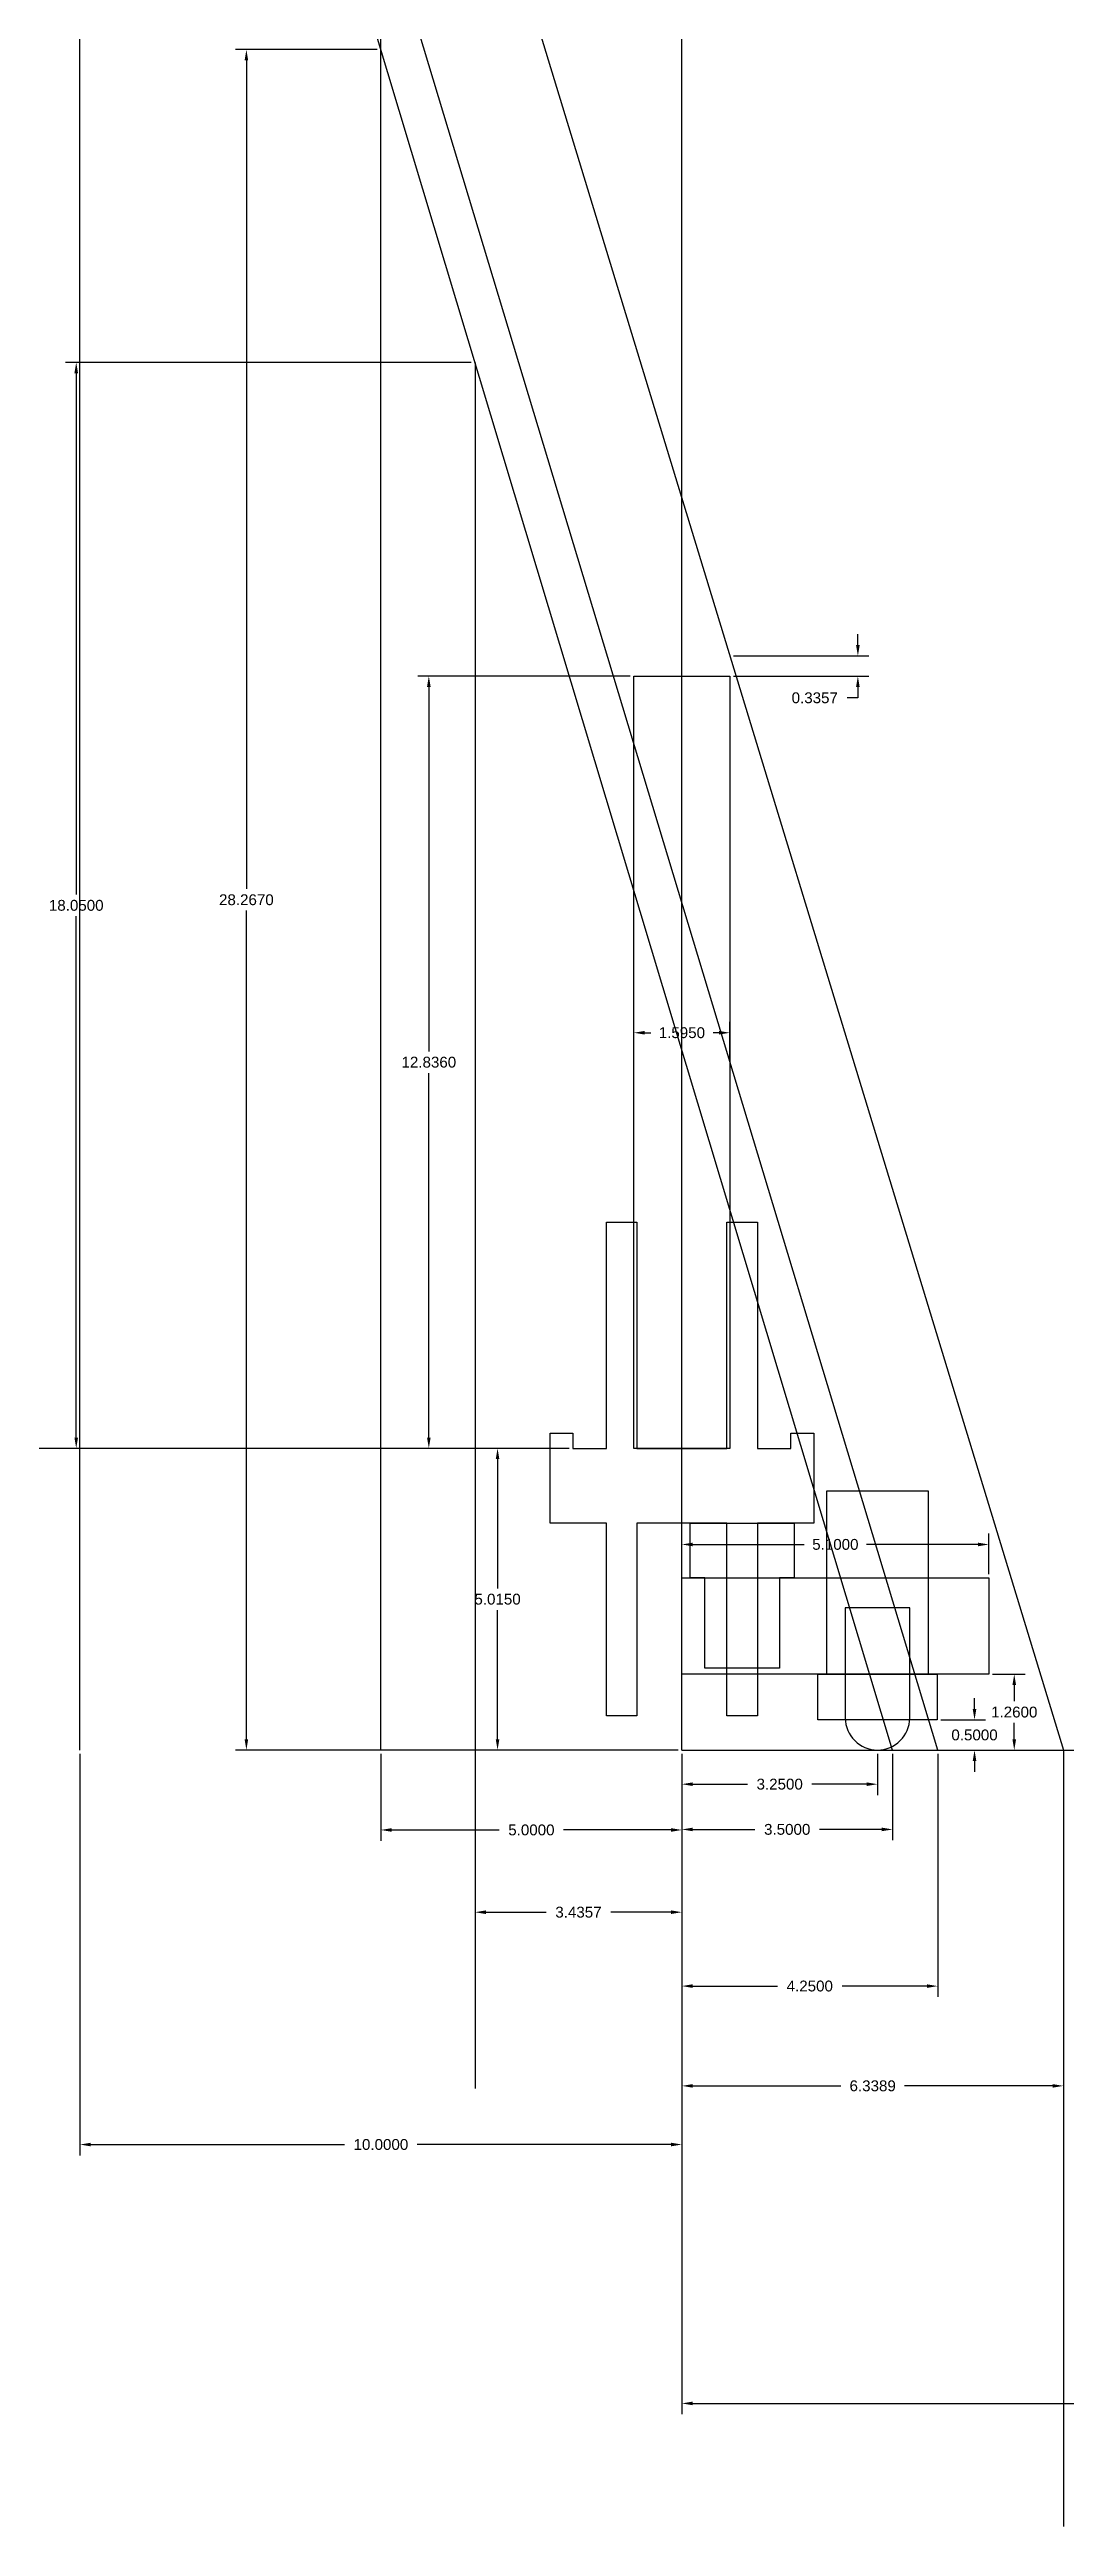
# Model space of a CAD drawing. Header units: inches. Extents: x 287 to 617, y 372 to 1102.
# Drawn here: x 486.87 to 503.71, y 378.95 to 420.13 of the extents above; entities that cross this region are included whole.
import ezdxf

# ---------------------------------------------------------------- set-up
doc = ezdxf.new("R2010")
doc.units = ezdxf.units.IN
doc.header["$MEASUREMENT"] = 0
doc.styles.get("Standard").update_dxf_attribs({"font": 'arial.ttf'})
doc.dimstyles.get("Standard").update_dxf_attribs({"dimtxt": 0.18, "dimasz": 0.18, "dimexe": 0.18, "dimexo": 0.0625, "dimgap": 0.09, "dimtad": 0, "dimtih": 1, "dimtoh": 1, "dimdec": 4, "dimzin": 0, "dimdsep": 46, "dimtxsty": 'Standard', "dimcen": -0.09, "dimadec": 0, "dimazin": 0, "dimtfac": 1, "dimtdec": 4, "dimtofl": 0, "dimtmove": 0, "dimatfit": 3, "dimfxl": 1, "dimtolj": 1, "dimtzin": 0, "dimarcsym": 0})

msp = doc.modelspace()

# ---------------------------------------------------------------- blocks, each defined once
blk = doc.blocks.new('*D24')
at = {"color": 0, "lineweight": -2}
for p, q in [((496.512, 409.712), (492.988, 409.712)), ((493.168, 409.532), (493.168, 403.474)), ((493.168, 397.056), (493.168, 403.114)), ((495.5, 396.876), (492.988, 396.876))]:
    blk.add_line(p, q, dxfattribs=at)
at = {"color": 0}
for points in [[(493.198, 409.532), (493.138, 409.532), (493.168, 409.712)], [(493.138, 397.056), (493.198, 397.056), (493.168, 396.876)]]:
    blk.add_solid(points, dxfattribs=at)
at = {"layer": 'Defpoints', "color": 0}
for p in [(496.575, 409.712), (493.168, 396.876), (495.563, 396.876)]:
    blk.add_point(p, dxfattribs=at)
at = {"color": 0, "insert": (493.168, 403.294), "char_height": 0.18, "attachment_point": 5}
blk.add_mtext('\\A1;12.8360', dxfattribs=at)
blk = doc.blocks.new('*D31')
at = {"color": 0, "lineweight": -2}
for p, q in [((496.575, 403.356), (496.575, 403.964)), ((498.17, 403.356), (498.17, 403.964)), ((496.755, 403.784), (496.854, 403.784)), ((497.99, 403.784), (497.891, 403.784))]:
    blk.add_line(p, q, dxfattribs=at)
at = {"color": 0}
for points in [[(496.755, 403.814), (496.755, 403.754), (496.575, 403.784)], [(497.99, 403.754), (497.99, 403.814), (498.17, 403.784)]]:
    blk.add_solid(points, dxfattribs=at)
at = {"layer": 'Defpoints', "color": 0}
for p in [(496.575, 403.784), (496.575, 403.293), (498.17, 403.293)]:
    blk.add_point(p, dxfattribs=at)
at = {"color": 0, "insert": (497.372, 403.784), "char_height": 0.18, "attachment_point": 5}
blk.add_mtext('\\A1;1.5950', dxfattribs=at)
blk = doc.blocks.new('*D33')
at = {"color": 0, "lineweight": -2}
for p, q in [((497.372, 391.798), (497.372, 387.757)), ((501.622, 391.798), (501.622, 387.757)), ((497.552, 387.937), (498.961, 387.937)), ((501.442, 387.937), (500.033, 387.937))]:
    blk.add_line(p, q, dxfattribs=at)
at = {"color": 0}
for points in [[(497.552, 387.967), (497.552, 387.907), (497.372, 387.937)], [(501.442, 387.907), (501.442, 387.967), (501.622, 387.937)]]:
    blk.add_solid(points, dxfattribs=at)
at = {"layer": 'Defpoints', "color": 0}
for p in [(497.372, 391.861), (501.622, 391.861), (501.622, 387.937)]:
    blk.add_point(p, dxfattribs=at)
at = {"color": 0, "insert": (499.497, 387.937), "char_height": 0.18, "attachment_point": 5}
blk.add_mtext('\\A1;4.2500', dxfattribs=at)
blk = doc.blocks.new('*D34')
at = {"color": 0, "lineweight": -2}
for p, q in [((497.372, 391.798), (497.372, 386.098)), ((503.711, 391.798), (503.711, 386.098)), ((497.552, 386.278), (500.011, 386.278)), ((503.531, 386.278), (501.073, 386.278))]:
    blk.add_line(p, q, dxfattribs=at)
at = {"color": 0}
for points in [[(497.552, 386.308), (497.552, 386.248), (497.372, 386.278)], [(503.531, 386.248), (503.531, 386.308), (503.711, 386.278)]]:
    blk.add_solid(points, dxfattribs=at)
at = {"layer": 'Defpoints', "color": 0}
for p in [(497.372, 391.861), (503.711, 391.861), (497.372, 386.278)]:
    blk.add_point(p, dxfattribs=at)
at = {"color": 0, "insert": (500.542, 386.278), "char_height": 0.18, "attachment_point": 5}
blk.add_mtext('\\A1;6.3389', dxfattribs=at)
blk = doc.blocks.new('*D46')
at = {"color": 0, "lineweight": -2}
for p, q in [((497.372, 394.784), (497.372, 395.458)), ((497.552, 395.278), (499.404, 395.278)), ((502.292, 395.278), (500.441, 395.278)), ((502.472, 394.784), (502.472, 395.458))]:
    blk.add_line(p, q, dxfattribs=at)
at = {"color": 0}
for points in [[(497.552, 395.308), (497.552, 395.248), (497.372, 395.278)], [(502.292, 395.248), (502.292, 395.308), (502.472, 395.278)]]:
    blk.add_solid(points, dxfattribs=at)
at = {"layer": 'Defpoints', "color": 0}
for p in [(497.372, 395.278), (497.372, 394.721), (502.472, 394.721)]:
    blk.add_point(p, dxfattribs=at)
at = {"color": 0, "insert": (499.922, 395.278), "char_height": 0.18, "attachment_point": 5}
blk.add_mtext('\\A1;5.1000', dxfattribs=at)
blk = doc.blocks.new('*D49')
at = {"color": 0, "lineweight": -2}
for p, q in [((497.372, 391.798), (497.372, 391.113)), ((500.622, 391.798), (500.622, 391.113)), ((497.552, 391.293), (498.461, 391.293)), ((500.442, 391.293), (499.533, 391.293))]:
    blk.add_line(p, q, dxfattribs=at)
at = {"color": 0}
for points in [[(497.552, 391.323), (497.552, 391.263), (497.372, 391.293)], [(500.442, 391.263), (500.442, 391.323), (500.622, 391.293)]]:
    blk.add_solid(points, dxfattribs=at)
at = {"layer": 'Defpoints', "color": 0}
for p in [(497.372, 391.861), (500.622, 391.861), (497.372, 391.293)]:
    blk.add_point(p, dxfattribs=at)
at = {"color": 0, "insert": (498.997, 391.293), "char_height": 0.18, "attachment_point": 5}
blk.add_mtext('\\A1;3.2500', dxfattribs=at)
blk = doc.blocks.new('*D51')
at = {"color": 0, "lineweight": -2}
for p, q in [((497.372, 391.798), (497.372, 390.361)), ((500.872, 391.798), (500.872, 390.361)), ((497.552, 390.541), (498.586, 390.541)), ((500.692, 390.541), (499.658, 390.541))]:
    blk.add_line(p, q, dxfattribs=at)
at = {"color": 0}
for points in [[(497.552, 390.571), (497.552, 390.511), (497.372, 390.541)], [(500.692, 390.511), (500.692, 390.571), (500.872, 390.541)]]:
    blk.add_solid(points, dxfattribs=at)
at = {"layer": 'Defpoints', "color": 0}
for p in [(497.372, 391.861), (500.872, 391.861), (497.372, 390.541)]:
    blk.add_point(p, dxfattribs=at)
at = {"color": 0, "insert": (499.122, 390.541), "char_height": 0.18, "attachment_point": 5}
blk.add_mtext('\\A1;3.5000', dxfattribs=at)
blk = doc.blocks.new('*D52')
at = {"color": 0, "lineweight": -2}
for p, q in [((492.372, 391.798), (492.372, 390.352)), ((497.372, 391.798), (497.372, 390.352)), ((492.552, 390.532), (494.336, 390.532)), ((497.192, 390.532), (495.408, 390.532))]:
    blk.add_line(p, q, dxfattribs=at)
at = {"color": 0}
for points in [[(492.552, 390.562), (492.552, 390.502), (492.372, 390.532)], [(497.192, 390.502), (497.192, 390.562), (497.372, 390.532)]]:
    blk.add_solid(points, dxfattribs=at)
at = {"layer": 'Defpoints', "color": 0}
for p in [(492.372, 391.861), (497.372, 391.861), (492.372, 390.532)]:
    blk.add_point(p, dxfattribs=at)
at = {"color": 0, "insert": (494.872, 390.532), "char_height": 0.18, "attachment_point": 5}
blk.add_mtext('\\A1;5.0000', dxfattribs=at)
blk = doc.blocks.new('*D53')
at = {"color": 0, "lineweight": -2}
for p, q in [((492.31, 420.128), (489.957, 420.128)), ((490.137, 419.948), (490.137, 406.174)), ((490.137, 392.041), (490.137, 405.814)), ((497.31, 391.861), (489.957, 391.861))]:
    blk.add_line(p, q, dxfattribs=at)
at = {"color": 0}
for points in [[(490.167, 419.948), (490.107, 419.948), (490.137, 420.128)], [(490.107, 392.041), (490.167, 392.041), (490.137, 391.861)]]:
    blk.add_solid(points, dxfattribs=at)
at = {"layer": 'Defpoints', "color": 0}
for p in [(492.372, 420.128), (490.137, 391.861), (497.372, 391.861)]:
    blk.add_point(p, dxfattribs=at)
at = {"color": 0, "insert": (490.137, 405.994), "char_height": 0.18, "attachment_point": 5}
blk.add_mtext('\\A1;28.2670', dxfattribs=at)
blk = doc.blocks.new('*D54')
at = {"color": 0, "lineweight": -2}
for p, q in [((495.5, 396.876), (494.13, 396.876)), ((494.31, 396.696), (494.31, 394.548)), ((494.31, 392.041), (494.31, 394.188)), ((497.31, 391.861), (494.13, 391.861))]:
    blk.add_line(p, q, dxfattribs=at)
at = {"color": 0}
for points in [[(494.34, 396.696), (494.28, 396.696), (494.31, 396.876)], [(494.28, 392.041), (494.34, 392.041), (494.31, 391.861)]]:
    blk.add_solid(points, dxfattribs=at)
at = {"layer": 'Defpoints', "color": 0}
for p in [(495.563, 396.876), (494.31, 391.861), (497.372, 391.861)]:
    blk.add_point(p, dxfattribs=at)
at = {"color": 0, "insert": (494.31, 394.368), "char_height": 0.18, "attachment_point": 5}
blk.add_mtext('\\A1;5.0150', dxfattribs=at)
blk = doc.blocks.new('*D55')
at = {"color": 0, "lineweight": -2}
for p, q in [((493.874, 414.926), (487.13, 414.926)), ((487.31, 414.746), (487.31, 406.081)), ((487.31, 397.056), (487.31, 405.721)), ((495.5, 396.876), (487.13, 396.876))]:
    blk.add_line(p, q, dxfattribs=at)
at = {"color": 0}
for points in [[(487.34, 414.746), (487.28, 414.746), (487.31, 414.926)], [(487.28, 397.056), (487.34, 397.056), (487.31, 396.876)]]:
    blk.add_solid(points, dxfattribs=at)
at = {"layer": 'Defpoints', "color": 0}
for p in [(487.31, 414.926), (493.936, 414.926), (495.563, 396.876)]:
    blk.add_point(p, dxfattribs=at)
at = {"color": 0, "insert": (487.31, 405.901), "char_height": 0.18, "attachment_point": 5}
blk.add_mtext('\\A1;18.0500', dxfattribs=at)
blk = doc.blocks.new('*D56')
at = {"color": 0, "lineweight": -2}
for p, q in [((493.936, 391.798), (493.936, 388.985)), ((497.372, 391.798), (497.372, 388.985)), ((494.116, 389.165), (495.119, 389.165)), ((497.192, 389.165), (496.19, 389.165))]:
    blk.add_line(p, q, dxfattribs=at)
at = {"color": 0}
for points in [[(494.116, 389.195), (494.116, 389.135), (493.936, 389.165)], [(497.192, 389.135), (497.192, 389.195), (497.372, 389.165)]]:
    blk.add_solid(points, dxfattribs=at)
at = {"layer": 'Defpoints', "color": 0}
for p in [(493.936, 391.861), (497.372, 391.861), (497.372, 389.165)]:
    blk.add_point(p, dxfattribs=at)
at = {"color": 0, "insert": (495.654, 389.165), "char_height": 0.18, "attachment_point": 5}
blk.add_mtext('\\A1;3.4357', dxfattribs=at)
blk = doc.blocks.new('*D58')
at = {"color": 0, "lineweight": -2}
for p, q in [((487.372, 391.798), (487.372, 385.123)), ((497.372, 391.798), (497.372, 385.123)), ((487.552, 385.303), (491.768, 385.303)), ((497.192, 385.303), (492.976, 385.303))]:
    blk.add_line(p, q, dxfattribs=at)
at = {"color": 0}
for points in [[(487.552, 385.333), (487.552, 385.273), (487.372, 385.303)], [(497.192, 385.273), (497.192, 385.333), (497.372, 385.303)]]:
    blk.add_solid(points, dxfattribs=at)
at = {"layer": 'Defpoints', "color": 0}
for p in [(487.372, 391.861), (497.372, 391.861), (497.372, 385.303)]:
    blk.add_point(p, dxfattribs=at)
at = {"color": 0, "insert": (492.372, 385.303), "char_height": 0.18, "attachment_point": 5}
blk.add_mtext('\\A1;10.0000', dxfattribs=at)
blk = doc.blocks.new('*D61')
at = {"color": 0, "lineweight": -2}
for p, q in [((500.296, 410.227), (500.296, 410.407)), ((498.232, 410.047), (500.476, 410.047)), ((498.232, 409.711), (500.476, 409.711)), ((500.296, 409.351), (500.116, 409.351)), ((500.296, 409.531), (500.296, 409.351))]:
    blk.add_line(p, q, dxfattribs=at)
at = {"color": 0}
for points in [[(500.266, 410.227), (500.326, 410.227), (500.296, 410.047)], [(500.326, 409.531), (500.266, 409.531), (500.296, 409.711)]]:
    blk.add_solid(points, dxfattribs=at)
at = {"layer": 'Defpoints', "color": 0}
for p in [(498.17, 410.047), (498.17, 409.711), (500.296, 409.711)]:
    blk.add_point(p, dxfattribs=at)
at = {"color": 0, "insert": (499.58, 409.351), "char_height": 0.18, "attachment_point": 5}
blk.add_mtext('\\A1;0.3357', dxfattribs=at)
blk = doc.blocks.new('*D73')
at = {"color": 0, "lineweight": -2}
for p, q in [((502.234, 392.541), (502.234, 392.721)), ((501.675, 392.361), (502.414, 392.361)), ((497.435, 391.861), (502.414, 391.861)), ((502.234, 391.681), (502.234, 391.501))]:
    blk.add_line(p, q, dxfattribs=at)
at = {"color": 0}
for points in [[(502.204, 392.541), (502.264, 392.541), (502.234, 392.361)], [(502.264, 391.681), (502.204, 391.681), (502.234, 391.861)]]:
    blk.add_solid(points, dxfattribs=at)
at = {"layer": 'Defpoints', "color": 0}
for p in [(501.612, 392.361), (497.372, 391.861), (502.234, 391.861)]:
    blk.add_point(p, dxfattribs=at)
at = {"color": 0, "insert": (502.234, 392.111), "char_height": 0.18, "attachment_point": 5}
blk.add_mtext('\\A1;0.5000', dxfattribs=at)
blk = doc.blocks.new('*D74')
at = {"color": 0, "lineweight": -2}
for p, q in [((502.535, 393.121), (503.074, 393.121)), ((502.894, 392.941), (502.894, 392.671)), ((502.894, 392.041), (502.894, 392.311)), ((497.435, 391.861), (503.074, 391.861))]:
    blk.add_line(p, q, dxfattribs=at)
at = {"color": 0}
for points in [[(502.924, 392.941), (502.864, 392.941), (502.894, 393.121)], [(502.864, 392.041), (502.924, 392.041), (502.894, 391.861)]]:
    blk.add_solid(points, dxfattribs=at)
at = {"layer": 'Defpoints', "color": 0}
for p in [(502.472, 393.121), (497.372, 391.861), (502.894, 391.861)]:
    blk.add_point(p, dxfattribs=at)
at = {"color": 0, "insert": (502.894, 392.491), "char_height": 0.18, "attachment_point": 5}
blk.add_mtext('\\A1;1.2600', dxfattribs=at)
blk = doc.blocks.new('*D39')
at = {"color": 0, "lineweight": -2}
for p, q in [((497.372, 391.798), (497.372, 380.82)), ((527.372, 391.798), (527.372, 380.82)), ((497.552, 381), (511.751, 381)), ((527.192, 381), (512.994, 381))]:
    blk.add_line(p, q, dxfattribs=at)
at = {"color": 0}
for points in [[(497.552, 381.03), (497.552, 380.97), (497.372, 381)], [(527.192, 380.97), (527.192, 381.03), (527.372, 381)]]:
    blk.add_solid(points, dxfattribs=at)
at = {"layer": 'Defpoints', "color": 0}
for p in [(497.372, 391.861), (527.372, 391.861), (497.372, 381)]:
    blk.add_point(p, dxfattribs=at)
at = {"color": 0, "insert": (512.372, 381), "char_height": 0.18, "attachment_point": 5}
blk.add_mtext('\\A1;30.0000', dxfattribs=at)
blk = doc.blocks.new('*D40')
at = {"color": 0, "lineweight": -2}
for p, q in [((452.372, 391.798), (452.372, 377.488)), ((527.372, 391.798), (527.372, 377.488)), ((452.552, 377.668), (489.251, 377.668)), ((527.192, 377.668), (490.494, 377.668))]:
    blk.add_line(p, q, dxfattribs=at)
at = {"color": 0}
for points in [[(452.552, 377.698), (452.552, 377.638), (452.372, 377.668)], [(527.192, 377.638), (527.192, 377.698), (527.372, 377.668)]]:
    blk.add_solid(points, dxfattribs=at)
at = {"layer": 'Defpoints', "color": 0}
for p in [(452.372, 391.861), (527.372, 391.861), (452.372, 377.668)]:
    blk.add_point(p, dxfattribs=at)
at = {"color": 0, "insert": (489.872, 377.668), "char_height": 0.18, "attachment_point": 5}
blk.add_mtext('\\A1;75.0000', dxfattribs=at)
blk = doc.blocks.new('*D41')
at = {"color": 0, "lineweight": -2}
for p, q in [((377.372, 391.798), (377.372, 372.346)), ((527.372, 391.798), (527.372, 372.346)), ((377.552, 372.526), (451.682, 372.526)), ((527.192, 372.526), (453.062, 372.526))]:
    blk.add_line(p, q, dxfattribs=at)
at = {"color": 0}
for points in [[(377.552, 372.556), (377.552, 372.496), (377.372, 372.526)], [(527.192, 372.496), (527.192, 372.556), (527.372, 372.526)]]:
    blk.add_solid(points, dxfattribs=at)
at = {"layer": 'Defpoints', "color": 0}
for p in [(377.372, 391.861), (527.372, 391.861), (377.372, 372.526)]:
    blk.add_point(p, dxfattribs=at)
at = {"color": 0, "insert": (452.372, 372.526), "char_height": 0.18, "attachment_point": 5}
blk.add_mtext('\\A1;150.0000', dxfattribs=at)
blk = doc.blocks.new('*D57')
at = {"color": 0, "lineweight": -2}
for p, q in [((487.31, 436.755), (480.625, 436.755)), ((480.805, 436.575), (480.805, 416.996)), ((480.805, 397.056), (480.805, 416.636)), ((495.5, 396.876), (480.625, 396.876))]:
    blk.add_line(p, q, dxfattribs=at)
at = {"color": 0}
for points in [[(480.835, 436.575), (480.775, 436.575), (480.805, 436.755)], [(480.775, 397.056), (480.835, 397.056), (480.805, 396.876)]]:
    blk.add_solid(points, dxfattribs=at)
at = {"layer": 'Defpoints', "color": 0}
for p in [(480.805, 436.755), (487.372, 436.755), (495.563, 396.876)]:
    blk.add_point(p, dxfattribs=at)
at = {"color": 0, "insert": (480.805, 416.816), "char_height": 0.18, "attachment_point": 5}
blk.add_mtext('\\A1;39.8796', dxfattribs=at)

# ---------------------------------------------------------------- dimensions: what is measured, and where the dimension line sits
for base, p1, p2, picture, middle in [((480.80499, 436.75547), (495.56268, 396.87585), (487.37218, 436.75547), '*D57', (480.80499, 416.81566)), ((490.13667, 391.86085), (492.37218, 420.12783), (497.37218, 391.86085), '*D53', (490.13667, 405.99434)), ((487.31008, 414.92585), (495.56268, 396.87585), (493.93643, 414.92585), '*D55', (487.31008, 405.90085)), ((500.29561, 409.71145), (498.16968, 410.04711), (498.16968, 409.71145), '*D61', (499.5799, 409.35145)), ((493.16847, 396.87585), (496.57468, 409.71185), (495.56268, 396.87585), '*D24', (493.16847, 403.29385)), ((494.31029, 391.86085), (495.56268, 396.87585), (497.37218, 391.86085), '*D54', (494.31029, 394.36835)), ((502.89368, 391.86085), (502.47218, 393.12085), (497.37218, 391.86085), '*D74', (502.89368, 392.49085)), ((502.23447, 391.86085), (501.61218, 392.36085), (497.37218, 391.86085), '*D73', (502.23447, 392.11085))]:
    dim = msp.add_linear_dim(base=base, p1=p1, p2=p2, angle=90, dimstyle='Standard')
    dim.commit()
    dim.dimension.update_dxf_attribs({"geometry": picture, "text_midpoint": middle})
for base, p1, p2, picture, middle in [((496.57468, 403.7837), (498.16968, 403.29345), (496.57468, 403.29345), '*D31', (497.37218, 403.7837)), ((497.37218, 395.27757), (502.47218, 394.72125), (497.37218, 394.72125), '*D46', (499.92218, 395.27757)), ((377.37218, 372.52628), (527.37218, 391.86085), (377.37218, 391.86085), '*D41', (452.37218, 372.52628)), ((452.37218, 377.66845), (527.37218, 391.86085), (452.37218, 391.86085), '*D40', (489.87218, 377.66845)), ((497.37218, 385.30313), (487.37218, 391.86085), (497.37218, 391.86085), '*D58', (492.37218, 385.30313)), ((492.37218, 390.53231), (497.37218, 391.86085), (492.37218, 391.86085), '*D52', (494.87218, 390.53231)), ((497.372177, 389.165153), (493.936434, 391.860854), (497.372177, 391.860854), '*D56', (495.654306, 389.165153)), ((501.62218, 387.93691), (497.37218, 391.86085), (501.62218, 391.86085), '*D33', (499.49718, 387.93691)), ((497.37218, 386.27846), (503.71108, 391.86085), (497.37218, 391.86085), '*D34', (500.54163, 386.27846)), ((497.37218, 381.00012), (527.37218, 391.86085), (497.37218, 391.86085), '*D39', (512.37218, 381.00012)), ((497.37218, 391.29304), (500.62218, 391.86085), (497.37218, 391.86085), '*D49', (498.99718, 391.29304)), ((497.37218, 390.54125), (500.87218, 391.86085), (497.37218, 391.86085), '*D51', (499.12218, 390.54125))]:
    dim = msp.add_linear_dim(base=base, p1=p1, p2=p2, dimstyle='Standard')
    dim.commit()
    dim.dimension.update_dxf_attribs({"geometry": picture, "text_midpoint": middle})

# ---------------------------------------------------------------- linework, layer by layer
for p, q in [((287.37218, 1101.86085), (503.71108, 391.86085)), ((501.62218, 391.86085), (287.37218, 1101.86085)), ((500.87218, 391.86085), (287.37218, 1101.86085)), ((487.37218, 391.86085), (487.37218, 474.48047)), ((492.37218, 391.86085), (492.37218, 474.48047)), ((497.37218, 391.86085), (497.37218, 474.48047)), ((493.93643, 414.92585), (493.93643, 386.23412)), ((497.37218, 391.86085), (527.37218, 391.86085)), ((503.71108, 391.86085), (503.71108, 378.95453))]:
    msp.add_line(p, q)
for points in [[(496.57468, 396.87545), (496.57468, 409.71145), (498.16968, 409.71145), (498.16968, 396.87545)], [(496.11818, 396.87545), (496.11818, 400.63465), (496.62618, 400.63465), (496.62618, 396.87545), (498.11818, 396.87545), (498.11818, 400.63465), (498.62618, 400.63465), (498.62618, 396.87545), (499.18168, 396.87545), (499.18168, 397.12945), (499.56268, 397.12945), (499.56268, 395.63085), (498.62618, 395.63085), (498.62618, 392.43045), (498.11818, 392.43045), (498.11818, 395.63085), (496.62618, 395.63085), (496.62618, 392.43045), (496.11818, 392.43045), (496.11818, 395.63085), (495.18168, 395.63085), (495.18168, 397.12945), (495.56268, 397.12945), (495.56268, 396.87545)], [(499.78218, 393.12085), (499.78218, 396.17085), (501.46218, 396.17085), (501.46218, 393.12085)], [(497.75218, 394.72085), (497.50718, 394.72085), (497.50718, 395.63085), (499.23718, 395.63085), (499.23718, 394.72085), (498.99218, 394.72085), (498.99218, 393.22085), (497.75218, 393.22085)], [(497.37218, 393.12085), (497.37218, 394.72085), (502.47218, 394.72085), (502.47218, 393.12085)], [(499.63218, 392.36085), (499.63218, 393.12085), (501.61218, 393.12085), (501.61218, 392.36085)]]:
    msp.add_lwpolyline(points, close=True)
msp.add_lwpolyline([(500.08718, 392.39585, 1), (501.15718, 392.39585), (501.15718, 394.2254), (500.08718, 394.2254)], format="xyb", close=True)

msp.set_redraw_order([(e.dxf.handle, doc.entitydb.next_handle()) for e in msp.query("TEXT MTEXT ATTDEF DIMENSION ARC_DIMENSION")])  # texts and dimensions are drawn at this point

doc.saveas('drawing.dxf')
